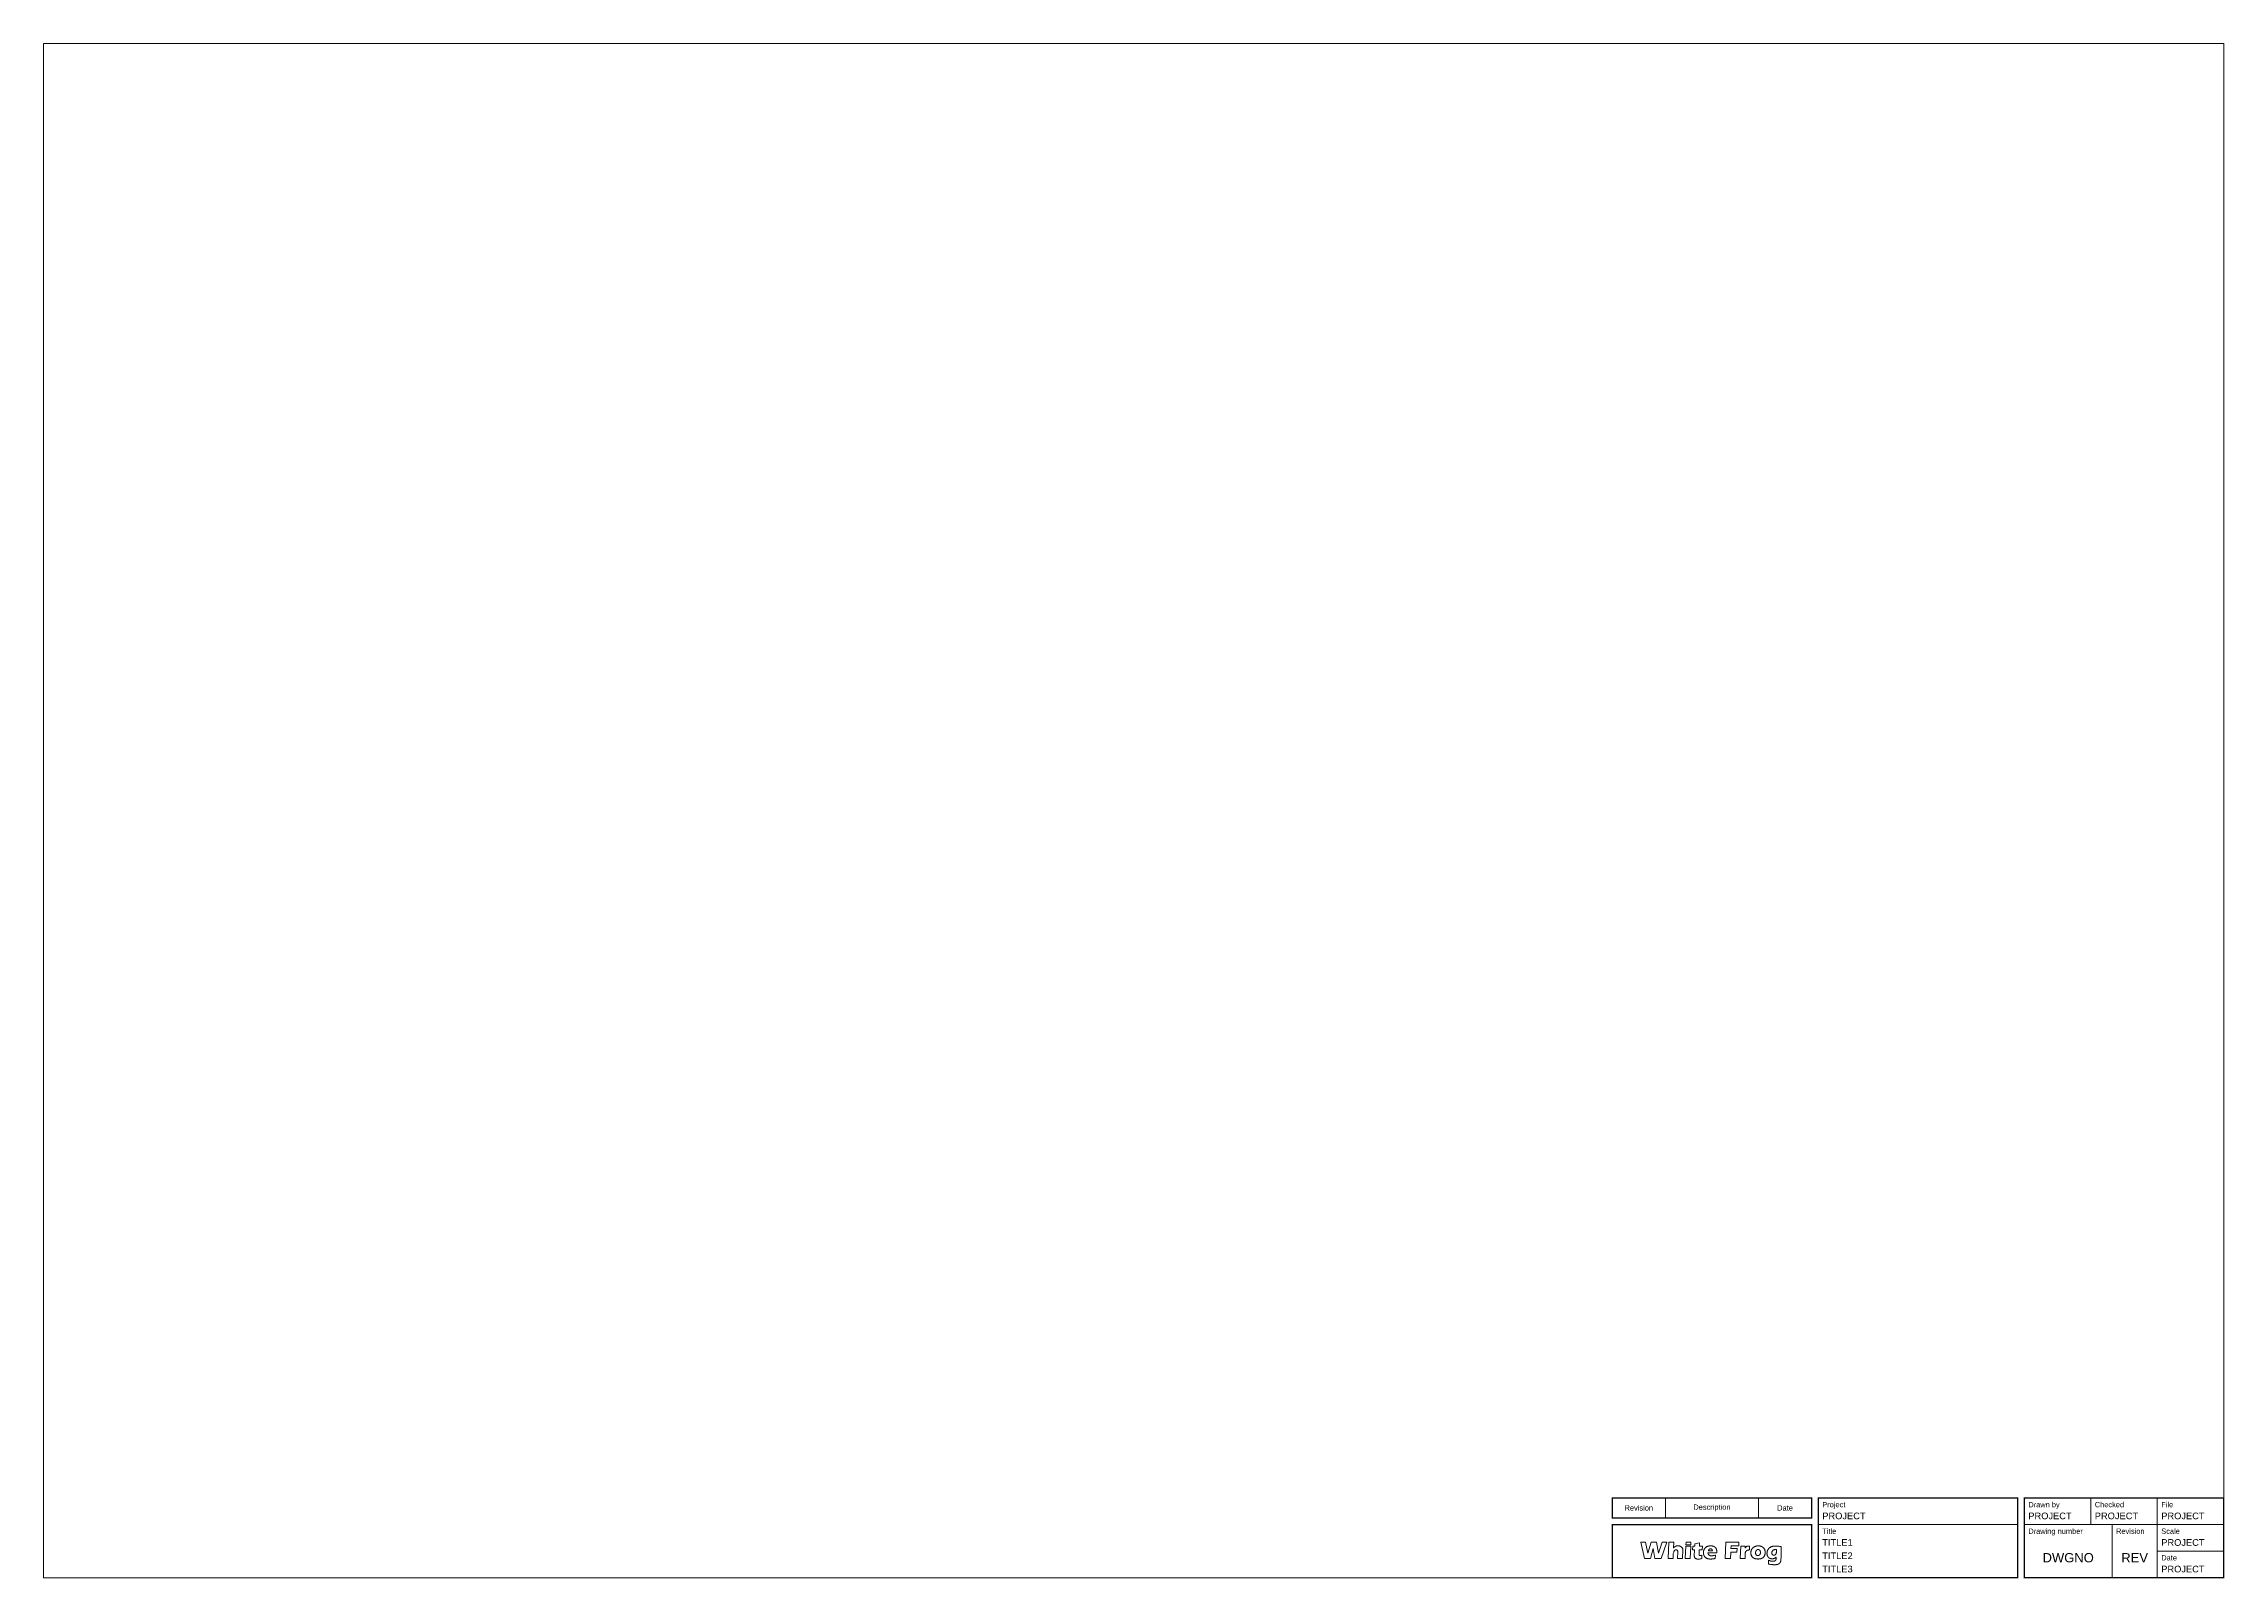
# Paper-space layout 'WF-Landscape-A1' of a CAD drawing. Header units: millimetres. Extents: x 10 to 830, y 10 to 587.
import ezdxf

# ---------------------------------------------------------------- set-up
doc = ezdxf.new("R2010")
doc.units = ezdxf.units.MM
doc.header["$LTSCALE"] = 6
doc.layers.add('A-Z1-P-Title', color=7, linetype='Continuous', lineweight=15)
doc.layers.add('Dimensions', color=1, linetype='Continuous')
doc.styles.add('WF-Text', font='arial.ttf', dxfattribs={"height": 8})

# ---------------------------------------------------------------- blocks, each defined once
blk = doc.blocks.new('WF-TitleSheet-A1')
at = {"layer": 'A-Z1-P-Title'}
for points in [[(675, 10), (10, 10), (10, 587), (830, 587), (830, 10), (755, 10)], [(620, 32.5), (620, 40)], [(655, 32.5), (655, 40)], [(780, 30), (780, 40)], [(805, 10), (805, 40)], [(677.5, 30), (752.5, 30)], [(755, 30), (830, 30)], [(788, 10), (788, 30)], [(610.74, 23.43), (612.51, 23.43)], [(610.74, 23.43), (612.16, 17.2)], [(612.16, 17.2), (614.37, 17.2)], [(612.51, 23.43), (613.45, 19.27)], [(614.64, 23.43), (613.45, 19.27)], [(615.45, 20.98), (614.37, 17.2)], [(614.64, 23.43), (616.67, 23.43)], [(615.45, 20.98), (616.06, 17.2)], [(616.06, 17.2), (618.46, 17.2)], [(616.67, 23.43), (617.36, 19.18)], [(617.36, 19.18), (618.78, 23.43)], [(618.46, 17.2), (620.54, 23.43)], [(618.78, 23.43), (620.54, 23.43)], [(621.33, 23.43), (621.04, 17.2)], [(621.04, 17.2), (622.88, 17.2)], [(621.33, 23.43), (623.18, 23.43)], [(622.97, 19.13), (622.88, 17.2)], [(622.97, 19.13), (623.05, 19.42), (623.12, 19.66), (623.18, 19.85), (623.25, 20), (623.31, 20.11), (623.36, 20.2), (623.42, 20.26), (623.47, 20.31), (623.53, 20.35), (623.58, 20.38), (623.63, 20.42), (623.68, 20.44), (623.73, 20.46), (623.79, 20.48), (623.84, 20.49), (623.89, 20.5), (623.94, 20.5), (624, 20.5), (624.05, 20.5), (624.1, 20.49), (624.16, 20.48), (624.21, 20.46), (624.26, 20.44), (624.31, 20.42), (624.36, 20.39), (624.41, 20.36), (624.46, 20.31), (624.51, 20.25), (624.56, 20.17), (624.61, 20.06), (624.66, 19.93), (624.72, 19.76)], [(623.18, 23.43), (623.07, 21.14)], [(623.07, 21.14), (623.23, 21.32), (623.37, 21.47), (623.5, 21.6), (623.63, 21.69), (623.74, 21.77), (623.85, 21.83), (623.95, 21.87), (624.05, 21.9), (624.14, 21.93), (624.22, 21.95), (624.3, 21.97), (624.38, 21.98), (624.46, 21.99), (624.54, 21.99), (624.62, 21.99), (624.7, 21.99), (624.79, 21.99), (624.87, 21.99), (624.96, 21.98), (625.05, 21.97), (625.14, 21.96), (625.23, 21.95), (625.32, 21.93), (625.41, 21.91), (625.49, 21.88), (625.57, 21.85), (625.65, 21.81), (625.73, 21.77), (625.81, 21.72), (625.88, 21.67), (625.96, 21.61), (626.03, 21.55), (626.11, 21.49), (626.18, 21.41), (626.26, 21.33), (626.33, 21.23), (626.4, 21.12), (626.47, 20.98), (626.54, 20.83), (626.6, 20.65)], [(624.72, 19.76), (624.59, 17.2)], [(624.59, 17.2), (626.44, 17.2)], [(626.6, 20.65), (626.44, 17.2)], [(627.72, 21.92), (627.49, 17.2)], [(627.49, 17.2), (629.31, 17.2)], [(627.72, 21.92), (629.53, 21.92)], [(627.79, 23.43), (627.74, 22.42)], [(627.74, 22.42), (629.56, 22.42)], [(627.79, 23.43), (629.61, 23.43)], [(629.53, 21.92), (629.31, 17.2)], [(629.61, 23.43), (629.56, 22.42)], [(630.27, 21.92), (630.2, 20.46)], [(630.2, 20.46), (630.97, 20.46)], [(630.27, 21.92), (631.04, 21.92)], [(633.68, 17.2), (633.45, 17.14), (633.23, 17.09), (633.05, 17.06), (632.88, 17.03), (632.73, 17.01), (632.6, 17), (632.48, 16.99), (632.37, 16.99), (632.27, 16.99), (632.18, 17), (632.09, 17.01), (632.01, 17.02), (631.93, 17.03), (631.85, 17.04), (631.78, 17.06), (631.71, 17.08), (631.64, 17.1), (631.57, 17.13), (631.51, 17.15), (631.44, 17.18), (631.38, 17.21), (631.32, 17.24), (631.27, 17.27), (631.22, 17.31), (631.18, 17.34), (631.14, 17.38), (631.1, 17.42), (631.07, 17.46), (631.04, 17.51), (631.01, 17.56), (630.98, 17.62), (630.96, 17.68), (630.94, 17.74), (630.92, 17.81), (630.91, 17.9), (630.89, 17.99), (630.88, 18.09), (630.87, 18.2), (630.86, 18.33), (630.86, 18.47), (630.86, 18.63), (630.86, 18.81), (630.87, 19.01), (630.88, 19.24), (630.89, 19.49), (630.91, 19.78), (630.94, 20.1), (630.97, 20.46)], [(631.08, 22.75), (631.04, 21.92)], [(632.83, 23.08), (631.08, 22.75)], [(633.74, 18.45), (633.62, 18.4), (633.5, 18.36), (633.39, 18.33), (633.29, 18.31), (633.2, 18.3), (633.12, 18.3), (633.05, 18.3), (632.99, 18.31), (632.93, 18.33), (632.88, 18.35), (632.83, 18.38), (632.8, 18.41), (632.76, 18.45), (632.74, 18.49), (632.71, 18.54), (632.69, 18.6), (632.68, 18.67), (632.67, 18.76), (632.66, 18.88), (632.66, 19.05), (632.66, 19.28), (632.67, 19.58), (632.68, 19.97), (632.71, 20.46)], [(632.71, 20.46), (633.84, 20.46)], [(632.83, 23.08), (632.77, 21.92)], [(632.77, 21.92), (633.91, 21.92)], [(633.74, 18.45), (633.68, 17.2)], [(633.91, 21.92), (633.84, 20.46)], [(639.35, 19.37), (639.35, 19.64), (639.34, 19.87), (639.32, 20.07), (639.3, 20.25), (639.28, 20.4), (639.25, 20.53), (639.22, 20.64), (639.18, 20.75), (639.15, 20.84), (639.11, 20.93), (639.07, 21.01), (639.02, 21.08), (638.98, 21.15), (638.93, 21.22), (638.87, 21.28), (638.81, 21.34), (638.75, 21.4), (638.68, 21.46), (638.61, 21.51), (638.54, 21.57), (638.46, 21.62), (638.38, 21.66), (638.3, 21.71), (638.22, 21.75), (638.13, 21.78), (638.05, 21.82), (637.96, 21.85), (637.87, 21.88), (637.79, 21.9), (637.7, 21.92), (637.61, 21.94), (637.52, 21.95), (637.43, 21.96), (637.33, 21.97), (637.24, 21.98), (637.15, 21.98), (637.05, 21.98), (636.96, 21.98), (636.86, 21.97), (636.76, 21.96), (636.65, 21.96), (636.54, 21.94), (636.44, 21.93), (636.33, 21.91), (636.22, 21.89), (636.11, 21.87), (636.01, 21.84), (635.9, 21.81), (635.8, 21.78), (635.71, 21.74), (635.61, 21.69), (635.52, 21.65), (635.43, 21.6), (635.35, 21.54), (635.26, 21.49), (635.19, 21.43), (635.11, 21.37), (635.04, 21.3), (634.96, 21.23), (634.9, 21.16), (634.83, 21.09), (634.77, 21.01), (634.71, 20.92), (634.66, 20.84), (634.61, 20.75), (634.56, 20.65), (634.52, 20.55), (634.48, 20.45), (634.44, 20.35), (634.41, 20.24), (634.39, 20.14), (634.36, 20.03), (634.35, 19.92), (634.33, 19.82), (634.32, 19.71), (634.32, 19.61), (634.32, 19.51), (634.32, 19.41), (634.32, 19.31), (634.33, 19.22), (634.34, 19.13), (634.35, 19.04), (634.36, 18.95), (634.37, 18.87), (634.39, 18.79), (634.41, 18.71), (634.43, 18.63), (634.45, 18.55), (634.47, 18.48), (634.5, 18.41), (634.53, 18.33), (634.57, 18.26), (634.6, 18.19), (634.64, 18.12), (634.69, 18.05), (634.73, 17.98), (634.78, 17.91), (634.84, 17.85), (634.89, 17.78), (634.95, 17.71), (635.02, 17.65), (635.09, 17.59), (635.16, 17.53), (635.24, 17.47), (635.32, 17.42), (635.4, 17.37), (635.49, 17.32), (635.58, 17.28), (635.67, 17.24), (635.77, 17.2), (635.86, 17.17), (635.96, 17.14), (636.05, 17.12), (636.15, 17.1), (636.24, 17.08), (636.34, 17.07), (636.44, 17.06), (636.54, 17.05), (636.64, 17.04), (636.74, 17.04), (636.85, 17.04), (636.95, 17.03), (637.06, 17.03), (637.17, 17.03), (637.29, 17.04), (637.4, 17.04), (637.51, 17.05), (637.62, 17.05), (637.74, 17.06), (637.85, 17.07), (637.97, 17.08), (638.09, 17.09), (638.23, 17.11), (638.37, 17.14), (638.53, 17.17), (638.71, 17.2)], [(636.02, 19.37), (639.35, 19.37)], [(638.89, 18.52), (638.62, 18.45), (638.38, 18.39), (638.17, 18.35), (637.99, 18.31), (637.83, 18.29), (637.7, 18.27), (637.58, 18.26), (637.47, 18.26), (637.37, 18.26), (637.29, 18.26), (637.21, 18.26), (637.13, 18.26), (637.06, 18.27), (637, 18.28), (636.93, 18.29), (636.87, 18.31), (636.82, 18.32), (636.76, 18.34), (636.71, 18.36), (636.65, 18.38), (636.6, 18.41), (636.55, 18.44), (636.51, 18.46), (636.46, 18.5), (636.42, 18.53), (636.38, 18.57), (636.34, 18.61), (636.3, 18.65), (636.27, 18.69), (636.24, 18.74), (636.2, 18.79), (636.17, 18.84), (636.14, 18.9), (636.11, 18.95), (636.09, 19.01), (636.06, 19.07), (636.04, 19.14), (636.03, 19.21), (636.02, 19.29), (636.02, 19.37)], [(636.16, 20.08), (636.21, 20.24), (636.26, 20.37), (636.31, 20.48), (636.37, 20.57), (636.43, 20.64), (636.5, 20.7), (636.56, 20.75), (636.61, 20.79), (636.67, 20.82), (636.72, 20.85), (636.76, 20.87), (636.81, 20.88), (636.85, 20.89), (636.9, 20.9), (636.94, 20.9), (636.99, 20.9), (637.03, 20.89), (637.08, 20.88), (637.13, 20.87), (637.18, 20.85), (637.23, 20.83), (637.27, 20.81), (637.31, 20.79), (637.35, 20.77), (637.39, 20.74), (637.43, 20.72), (637.46, 20.69), (637.49, 20.66), (637.51, 20.63), (637.54, 20.6), (637.56, 20.56), (637.58, 20.52), (637.6, 20.48), (637.61, 20.43), (637.63, 20.38), (637.64, 20.33), (637.65, 20.27), (637.66, 20.21), (637.66, 20.15), (637.67, 20.08)], [(637.67, 20.08), (636.16, 20.08)], [(638.71, 17.2), (638.89, 18.52)], [(642.75, 23.43), (642.46, 17.2)], [(642.46, 17.2), (644.47, 17.2)], [(642.75, 23.43), (647.63, 23.43)], [(644.58, 19.62), (644.47, 17.2)], [(644.58, 19.62), (646.92, 19.62)], [(644.7, 22.04), (644.65, 21.01)], [(644.65, 21.01), (646.99, 21.01)], [(644.7, 22.04), (647.56, 22.04)], [(646.99, 21.01), (646.92, 19.62)], [(647.63, 23.43), (647.56, 22.04)], [(648.37, 21.92), (648.14, 17.2)], [(648.14, 17.2), (649.95, 17.2)], [(648.37, 21.92), (650.03, 21.92)], [(649.95, 17.2), (649.96, 17.61), (649.97, 17.95), (649.97, 18.24), (649.98, 18.47), (649.99, 18.67), (649.99, 18.84), (650, 18.98), (650.02, 19.11), (650.03, 19.22), (650.05, 19.33), (650.07, 19.43), (650.1, 19.52), (650.12, 19.6), (650.15, 19.68), (650.19, 19.76), (650.22, 19.83), (650.26, 19.89), (650.31, 19.95), (650.35, 20.01), (650.4, 20.07), (650.46, 20.12), (650.51, 20.16), (650.57, 20.21), (650.64, 20.25), (650.7, 20.29), (650.78, 20.32), (650.87, 20.35), (650.97, 20.38), (651.09, 20.4), (651.23, 20.42), (651.4, 20.43), (651.59, 20.43)], [(651.59, 21.92), (651.32, 21.91), (651.11, 21.9), (650.93, 21.88), (650.8, 21.85), (650.69, 21.81), (650.61, 21.77), (650.55, 21.73), (650.49, 21.68), (650.44, 21.64), (650.38, 21.59), (650.34, 21.54), (650.29, 21.49), (650.25, 21.44), (650.21, 21.4), (650.17, 21.35), (650.13, 21.31), (650.1, 21.27), (650.07, 21.24), (650.04, 21.21), (650.02, 21.18), (650, 21.16), (649.99, 21.14), (649.98, 21.13), (649.98, 21.13)], [(649.98, 21.13), (650.03, 21.92)], [(651.59, 21.92), (651.59, 20.43)], [(663.58, 21.69), (663.23, 21.74), (662.93, 21.78), (662.68, 21.81), (662.46, 21.84), (662.27, 21.86), (662.1, 21.87), (661.96, 21.88), (661.82, 21.89), (661.69, 21.89), (661.57, 21.9), (661.45, 21.9), (661.33, 21.9), (661.22, 21.9), (661.11, 21.89), (661, 21.88), (660.89, 21.87), (660.77, 21.86), (660.66, 21.85), (660.55, 21.83), (660.45, 21.81), (660.34, 21.79), (660.23, 21.77), (660.13, 21.74), (660.03, 21.71), (659.93, 21.67), (659.84, 21.64), (659.75, 21.6), (659.66, 21.56), (659.58, 21.51), (659.5, 21.47), (659.42, 21.42), (659.35, 21.37), (659.27, 21.33), (659.21, 21.28), (659.14, 21.23), (659.08, 21.18), (659.02, 21.12), (658.96, 21.06), (658.9, 21), (658.84, 20.93), (658.78, 20.86), (658.72, 20.78), (658.66, 20.7), (658.6, 20.61), (658.55, 20.52), (658.5, 20.42), (658.45, 20.32), (658.41, 20.22), (658.37, 20.11), (658.33, 20), (658.3, 19.9), (658.28, 19.79), (658.26, 19.68), (658.24, 19.57), (658.23, 19.47), (658.22, 19.36), (658.21, 19.26), (658.21, 19.17), (658.21, 19.07), (658.21, 18.98), (658.22, 18.89), (658.23, 18.81), (658.24, 18.73), (658.25, 18.65), (658.27, 18.57), (658.29, 18.5), (658.31, 18.43), (658.33, 18.36), (658.36, 18.29), (658.39, 18.23), (658.42, 18.16), (658.45, 18.1), (658.48, 18.05), (658.51, 17.99), (658.55, 17.94), (658.58, 17.89), (658.62, 17.84), (658.65, 17.79), (658.69, 17.74), (658.73, 17.7), (658.77, 17.66), (658.81, 17.62), (658.85, 17.58), (658.89, 17.54), (658.94, 17.5), (658.99, 17.47), (659.03, 17.44), (659.08, 17.4), (659.14, 17.37), (659.2, 17.34), (659.25, 17.31), (659.32, 17.28), (659.38, 17.25), (659.45, 17.23), (659.52, 17.21), (659.6, 17.19), (659.67, 17.17), (659.75, 17.15), (659.83, 17.14), (659.91, 17.13), (660, 17.12), (660.08, 17.12), (660.15, 17.12), (660.23, 17.12), (660.3, 17.12), (660.37, 17.13), (660.44, 17.14), (660.51, 17.15), (660.58, 17.16), (660.65, 17.18), (660.73, 17.2), (660.8, 17.22), (660.89, 17.24), (660.97, 17.27), (661.07, 17.31), (661.17, 17.35), (661.27, 17.41), (661.39, 17.48), (661.52, 17.58), (661.66, 17.69)], [(658.74, 15.21), (658.95, 15.14), (659.14, 15.08), (659.32, 15.04), (659.48, 15), (659.63, 14.98), (659.77, 14.96), (659.91, 14.95), (660.04, 14.94), (660.17, 14.93), (660.29, 14.92), (660.42, 14.91), (660.54, 14.9), (660.67, 14.9), (660.79, 14.89), (660.9, 14.89), (661.01, 14.89), (661.12, 14.89), (661.23, 14.89), (661.33, 14.89), (661.43, 14.9), (661.53, 14.9), (661.62, 14.91), (661.71, 14.92), (661.8, 14.93), (661.88, 14.94), (661.97, 14.96), (662.05, 14.97), (662.12, 14.99), (662.2, 15.01), (662.27, 15.03), (662.34, 15.05), (662.41, 15.08), (662.48, 15.11), (662.54, 15.14), (662.6, 15.18), (662.67, 15.21), (662.73, 15.26), (662.79, 15.3), (662.84, 15.35), (662.9, 15.4), (662.96, 15.46), (663.02, 15.52), (663.07, 15.58), (663.12, 15.65), (663.17, 15.72), (663.22, 15.8), (663.27, 15.88), (663.31, 15.97), (663.35, 16.07), (663.39, 16.23), (663.42, 16.51), (663.45, 16.97), (663.49, 17.65), (663.52, 18.63), (663.55, 19.96), (663.58, 21.69)], [(661.66, 17.69), (661.66, 17.45), (661.65, 17.26), (661.64, 17.1), (661.62, 16.97), (661.6, 16.87), (661.57, 16.79), (661.55, 16.72), (661.52, 16.66), (661.49, 16.61), (661.46, 16.57), (661.44, 16.52), (661.41, 16.48), (661.37, 16.45), (661.34, 16.42), (661.3, 16.39), (661.26, 16.36), (661.22, 16.34), (661.18, 16.31), (661.13, 16.29), (661.08, 16.27), (661.03, 16.25), (660.97, 16.24), (660.92, 16.22), (660.86, 16.21), (660.8, 16.2), (660.75, 16.2), (660.68, 16.19), (660.62, 16.19), (660.56, 16.19), (660.49, 16.18), (660.43, 16.19), (660.36, 16.19), (660.29, 16.19), (660.22, 16.19), (660.14, 16.2), (660.07, 16.21), (659.99, 16.21), (659.91, 16.22), (659.83, 16.23), (659.75, 16.25), (659.67, 16.26), (659.58, 16.28), (659.48, 16.31), (659.37, 16.34), (659.25, 16.37), (659.1, 16.42), (658.93, 16.48), (658.74, 16.56)], [(658.74, 16.56), (658.74, 15.21)], [(661.79, 20.56), (661.62, 20.57), (661.46, 20.57), (661.31, 20.57), (661.18, 20.56), (661.07, 20.54), (660.96, 20.52), (660.87, 20.5), (660.78, 20.47), (660.7, 20.44), (660.63, 20.4), (660.56, 20.36), (660.5, 20.32), (660.45, 20.28), (660.4, 20.24), (660.35, 20.19), (660.31, 20.14), (660.27, 20.09), (660.23, 20.04), (660.19, 19.99), (660.16, 19.93), (660.13, 19.87), (660.11, 19.82), (660.09, 19.75), (660.07, 19.69), (660.05, 19.62), (660.04, 19.55), (660.03, 19.49), (660.02, 19.42), (660.02, 19.35), (660.02, 19.28), (660.03, 19.21), (660.04, 19.14), (660.05, 19.08), (660.07, 19.02), (660.09, 18.97), (660.11, 18.91), (660.13, 18.86), (660.16, 18.81), (660.19, 18.77), (660.22, 18.73), (660.25, 18.69), (660.28, 18.65), (660.32, 18.62), (660.35, 18.6), (660.39, 18.57), (660.42, 18.55), (660.47, 18.53), (660.51, 18.51), (660.56, 18.5), (660.61, 18.49), (660.66, 18.48), (660.72, 18.47), (660.77, 18.47), (660.83, 18.47), (660.89, 18.48), (660.94, 18.49), (661, 18.5), (661.06, 18.52), (661.11, 18.53), (661.17, 18.56), (661.22, 18.58), (661.28, 18.61), (661.33, 18.64), (661.37, 18.68), (661.42, 18.72), (661.46, 18.77), (661.5, 18.82), (661.54, 18.87), (661.58, 18.94), (661.61, 19.01), (661.64, 19.09), (661.67, 19.18), (661.7, 19.28), (661.72, 19.4), (661.74, 19.53), (661.75, 19.68), (661.77, 19.86), (661.78, 20.06), (661.79, 20.29), (661.79, 20.56)], [(830, 20), (805, 20)]]:
    blk.add_lwpolyline(points, dxfattribs=at)
at = {"layer": 'A-Z1-P-Title', "const_width": 0.5}
for points in [[(675, 32.5), (675, 40), (600, 40), (600, 32.5)], [(752.5, 10), (752.5, 40), (677.5, 40), (677.5, 10)], [(830, 10), (830, 40), (755, 40), (755, 10)], [(675, 10), (675, 30), (600, 30), (600, 10)]]:
    blk.add_lwpolyline(points, close=True, dxfattribs=at)
at = {"layer": 'A-Z1-P-Title'}
for points in [[(655.51, 21.93), (655.59, 21.92), (655.68, 21.9), (655.76, 21.88), (655.85, 21.85), (655.93, 21.83), (656.01, 21.8), (656.09, 21.76), (656.17, 21.73), (656.24, 21.69), (656.32, 21.65), (656.4, 21.61), (656.47, 21.56), (656.55, 21.51), (656.62, 21.47), (656.69, 21.41), (656.76, 21.36), (656.83, 21.31), (656.89, 21.25), (656.95, 21.19), (657.01, 21.13), (657.06, 21.07), (657.12, 21), (657.17, 20.92), (657.21, 20.85), (657.26, 20.76), (657.3, 20.68), (657.34, 20.58), (657.38, 20.49), (657.41, 20.38), (657.44, 20.28), (657.47, 20.17), (657.49, 20.07), (657.51, 19.95), (657.53, 19.84), (657.54, 19.73), (657.55, 19.61), (657.55, 19.49), (657.55, 19.38), (657.54, 19.26), (657.52, 19.14), (657.5, 19.02), (657.48, 18.9), (657.45, 18.78), (657.42, 18.67), (657.38, 18.56), (657.34, 18.45), (657.3, 18.35), (657.26, 18.26), (657.22, 18.18), (657.18, 18.1), (657.14, 18.03), (657.1, 17.96), (657.05, 17.9), (657.01, 17.84), (656.96, 17.78), (656.9, 17.73), (656.84, 17.67), (656.77, 17.62), (656.71, 17.56), (656.63, 17.51), (656.56, 17.46), (656.48, 17.41), (656.4, 17.36), (656.31, 17.32), (656.22, 17.28), (656.14, 17.24), (656.05, 17.21), (655.96, 17.18), (655.86, 17.15), (655.77, 17.13), (655.67, 17.1), (655.58, 17.09), (655.48, 17.07), (655.38, 17.06), (655.28, 17.05), (655.18, 17.05), (655.08, 17.04), (654.98, 17.04), (654.87, 17.04), (654.76, 17.04), (654.65, 17.05), (654.54, 17.05), (654.43, 17.06), (654.31, 17.07), (654.2, 17.08), (654.09, 17.09), (653.97, 17.11), (653.86, 17.13), (653.76, 17.16), (653.65, 17.19), (653.55, 17.22), (653.45, 17.26), (653.35, 17.3), (653.26, 17.34), (653.18, 17.39), (653.1, 17.44), (653.02, 17.49), (652.95, 17.54), (652.89, 17.6), (652.83, 17.66), (652.77, 17.72), (652.72, 17.78), (652.66, 17.84), (652.61, 17.91), (652.56, 17.98), (652.52, 18.05), (652.47, 18.13), (652.43, 18.2), (652.39, 18.28), (652.35, 18.36), (652.31, 18.44), (652.28, 18.52), (652.25, 18.61), (652.23, 18.69), (652.21, 18.78), (652.19, 18.87), (652.18, 18.96), (652.17, 19.05), (652.16, 19.13), (652.15, 19.22), (652.15, 19.31), (652.15, 19.39), (652.15, 19.48), (652.15, 19.56), (652.16, 19.65), (652.17, 19.73), (652.18, 19.82), (652.19, 19.91), (652.21, 20), (652.23, 20.09), (652.25, 20.18), (652.28, 20.28), (652.3, 20.37), (652.34, 20.46), (652.38, 20.55), (652.42, 20.64), (652.47, 20.73), (652.52, 20.81), (652.58, 20.89), (652.64, 20.97), (652.7, 21.04), (652.76, 21.11), (652.83, 21.18), (652.9, 21.24), (652.97, 21.3), (653.04, 21.35), (653.11, 21.4), (653.18, 21.45), (653.25, 21.5), (653.32, 21.54), (653.4, 21.58), (653.48, 21.62), (653.56, 21.66), (653.64, 21.7), (653.72, 21.74), (653.8, 21.77), (653.89, 21.8), (653.97, 21.84), (654.05, 21.86), (654.13, 21.89), (654.21, 21.91), (654.29, 21.93), (654.37, 21.95), (654.45, 21.96), (654.53, 21.97), (654.61, 21.98), (654.69, 21.99), (654.78, 21.99), (654.87, 21.99), (654.96, 21.99), (655.05, 21.99), (655.14, 21.98), (655.23, 21.97), (655.33, 21.96), (655.42, 21.95)], [(655.29, 20.5), (655.33, 20.46), (655.38, 20.43), (655.42, 20.39), (655.46, 20.35), (655.5, 20.31), (655.53, 20.26), (655.56, 20.21), (655.59, 20.17), (655.62, 20.11), (655.64, 20.06), (655.66, 20.01), (655.68, 19.96), (655.7, 19.9), (655.71, 19.84), (655.72, 19.79), (655.73, 19.73), (655.74, 19.66), (655.74, 19.6), (655.74, 19.54), (655.74, 19.48), (655.74, 19.41), (655.74, 19.35), (655.73, 19.28), (655.72, 19.22), (655.71, 19.16), (655.7, 19.09), (655.68, 19.03), (655.66, 18.97), (655.64, 18.92), (655.62, 18.86), (655.59, 18.81), (655.56, 18.76), (655.54, 18.71), (655.5, 18.67), (655.47, 18.63), (655.44, 18.59), (655.4, 18.56), (655.36, 18.53), (655.32, 18.5), (655.28, 18.47), (655.24, 18.45), (655.19, 18.42), (655.15, 18.4), (655.1, 18.38), (655.05, 18.37), (655, 18.36), (654.95, 18.35), (654.89, 18.34), (654.84, 18.34), (654.78, 18.34), (654.73, 18.34), (654.67, 18.35), (654.61, 18.36), (654.56, 18.37), (654.5, 18.39), (654.45, 18.4), (654.4, 18.43), (654.35, 18.45), (654.31, 18.47), (654.26, 18.5), (654.23, 18.53), (654.19, 18.56), (654.16, 18.6), (654.12, 18.64), (654.1, 18.67), (654.07, 18.71), (654.05, 18.76), (654.03, 18.8), (654.01, 18.85), (653.99, 18.9), (653.98, 18.95), (653.96, 19), (653.95, 19.05), (653.94, 19.11), (653.93, 19.17), (653.93, 19.23), (653.92, 19.29), (653.92, 19.35), (653.92, 19.41), (653.92, 19.47), (653.92, 19.53), (653.93, 19.59), (653.93, 19.65), (653.94, 19.71), (653.96, 19.77), (653.97, 19.83), (653.99, 19.88), (654.01, 19.93), (654.03, 19.99), (654.05, 20.04), (654.07, 20.08), (654.1, 20.13), (654.13, 20.17), (654.16, 20.21), (654.19, 20.25), (654.22, 20.29), (654.26, 20.33), (654.29, 20.37), (654.33, 20.4), (654.37, 20.43), (654.41, 20.47), (654.45, 20.49), (654.49, 20.52), (654.53, 20.54), (654.57, 20.56), (654.61, 20.58), (654.65, 20.59), (654.69, 20.6), (654.73, 20.6), (654.77, 20.61), (654.82, 20.61), (654.87, 20.61), (654.92, 20.6), (654.97, 20.6), (655.02, 20.59), (655.08, 20.58), (655.13, 20.56), (655.18, 20.54), (655.24, 20.52)]]:
    blk.add_lwpolyline(points, close=True, dxfattribs=at)
at = {"layer": 'A-Z1-P-Title', "color": 8, "char_height": 2, "style": 'WF-Text'}
for s, insert, width, attachment_point in [('Revision', (610, 36.25), 20, 5), ('Description', (637.5, 36.25), 35, 5), ('Date', (665, 36.25), 20, 5), ('Project', (679, 38.5), 18.763, 1), ('Drawn by', (756.5, 38.5), 18.763, 1), ('Checked', (781.5, 38.5), 18.763, 1), ('File', (806.5, 38.5), 18.763, 1), ('Title', (679, 28.5), 18.763, 1), ('Drawing number', (756.5, 28.5), 25.2887, 1), ('Revision', (789.5, 28.5), 18.763, 1), ('Scale', (806.5, 28.5), 18.763, 1), ('Date', (806.5, 18.5), 18.763, 1)]:
    blk.add_mtext(s, dxfattribs=dict(at, insert=insert, width=width, attachment_point=attachment_point))
at = {"layer": 'A-Z1-P-Title', "style": 'WF-Text'}
for s, insert, char_height, width, attachment_point in [('PROJECT', (679, 34.5), 2.5, 18.763, 1), ('PROJECT', (756.5, 34.5), 2.5, 18.763, 1), ('PROJECT', (781.5, 34.5), 2.5, 18.763, 1), ('PROJECT', (806.5, 34.5), 2.5, 18.763, 1), ('TITLE1', (679, 24.5), 2.5, 18.763, 1), ('TITLE2', (679, 19.5), 2.5, 18.763, 1), ('DWGNO', (771.5, 17.5), 3.5, 33, 5), ('REV', (796.5, 17.5), 3.5, 17, 5), ('PROJECT', (806.5, 24.5), 2.5, 18.763, 1), ('TITLE3', (679, 14.5), 2.5, 18.763, 1), ('PROJECT', (806.5, 14.5), 2.5, 18.763, 1)]:
    blk.add_mtext(s, dxfattribs=dict(at, insert=insert, char_height=char_height, width=width, attachment_point=attachment_point))

psp = doc.layouts.new('WF-Landscape-A1')

# ---------------------------------------------------------------- block references
at = {"layer": 'Dimensions'}
psp.add_blockref('WF-TitleSheet-A1', (0, 0), dxfattribs=at)

doc.saveas('drawing.dxf')
